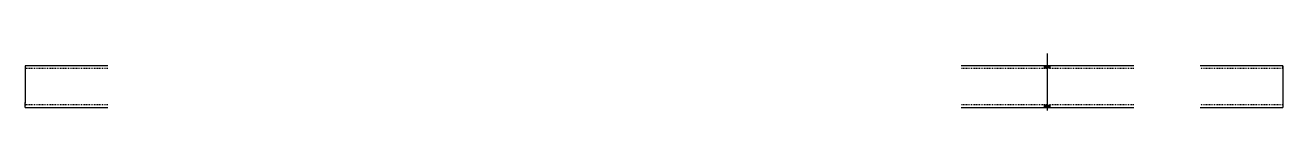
# Model space of a CAD drawing. Header units: millimetres. Extents: x 5 to 11973, y 8 to 186.
# Drawn here: x 8928 to 11973, y 8 to 145 of the extents above; entities that cross this region are included whole.
import ezdxf

# ---------------------------------------------------------------- set-up
doc = ezdxf.new("R2010")
doc.units = ezdxf.units.MM
doc.linetypes.add('DXK_LINE_DOT2', pattern=[3.9198, 1.9599, -1.9599])
doc.layers.add('STÅL', color=7, linetype='Continuous')

msp = doc.modelspace()

# ---------------------------------------------------------------- hatches: boundary and pattern name
at = {"layer": 'STÅL', "linetype": 'Continuous'}
for points in [[(11410.3, 115), (11396.3, 115), (11396.3, 109), (11410.3, 109)], [(11410.3, 115), (11396.3, 115), (11396.3, 109), (11410.3, 109)], [(11410.3, 21), (11396.3, 21), (11396.3, 15), (11410.3, 15)], [(11410.3, 21), (11396.3, 21), (11396.3, 15), (11410.3, 15)]]:
    msp.add_hatch(color=3, dxfattribs=at).paths.add_polyline_path(points)

# ---------------------------------------------------------------- linework, layer by layer
at = {"layer": 'STÅL', "color": 3, "linetype": 'Continuous'}
for p, q in [((11403.3, 7.5), (11403.3, 145)), ((11403.3, 7.5), (11403.3, 145)), ((11396.3, 109), (11396.3, 115)), ((11396.3, 109), (11396.3, 115)), ((11410.3, 109), (11410.3, 115)), ((11410.3, 109), (11410.3, 115)), ((11396.3, 15), (11396.3, 21)), ((11396.3, 15), (11396.3, 21)), ((11410.3, 15), (11410.3, 21)), ((11410.3, 15), (11410.3, 21))]:
    msp.add_line(p, q, dxfattribs=at)
at = {"layer": 'STÅL', "color": 2, "linetype": 'Continuous'}
for p, q in [((8928.3, 115), (8928.3, 103)), ((9128.3, 115), (8928.3, 115)), ((8928.3, 103), (8928.3, 27)), ((11612.3, 115), (11194.3, 115)), ((11973.3, 115), (11773.3, 115)), ((11973.3, 115), (11973.3, 114.1)), ((11973.3, 114.1), (11973.3, 103)), ((11973.3, 103), (11973.3, 27)), ((8928.3, 15.9), (8928.3, 27)), ((8928.3, 15), (8928.3, 15.9)), ((8928.3, 15), (9128.3, 15)), ((11194.3, 15), (11612.3, 15)), ((11773.3, 15), (11973.3, 15)), ((11973.3, 27), (11973.3, 15))]:
    msp.add_line(p, q, dxfattribs=at)
at = {"layer": 'STÅL', "color": 7, "linetype": 'DXK_LINE_DOT2'}
for p, q in [((8928.3, 115), (8928.3, 114.1)), ((8928.3, 114.1), (8928.3, 111.5)), ((9128.3, 109), (8928.3, 109)), ((11612.3, 109), (11194.3, 109)), ((11973.3, 109), (11773.3, 109)), ((11973.3, 111.5), (11973.3, 115)), ((8928.3, 27), (8928.3, 18.5)), ((9128.3, 21), (8928.3, 21)), ((11612.3, 21), (11194.3, 21)), ((11973.3, 21), (11773.3, 21))]:
    msp.add_line(p, q, dxfattribs=at)

doc.saveas('drawing.dxf')
